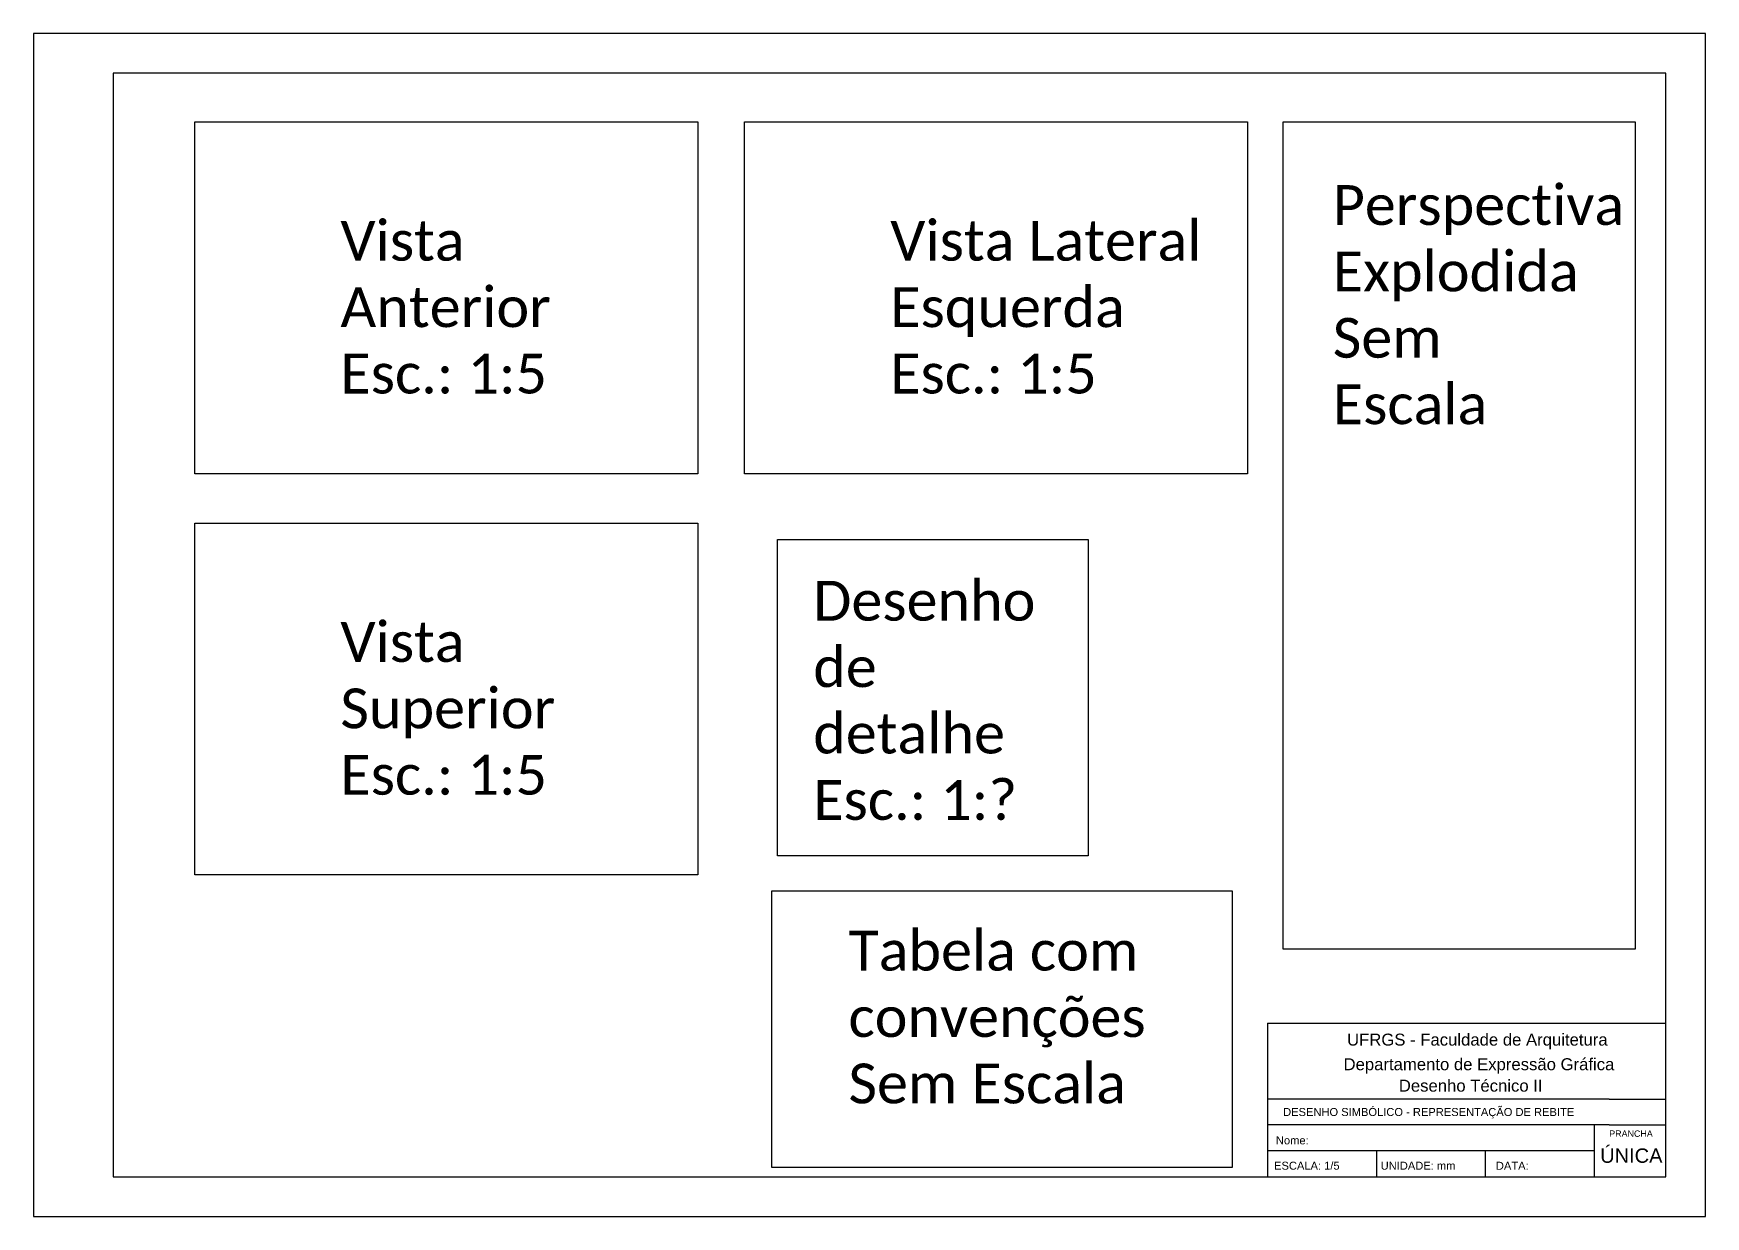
# Model space of a CAD drawing. Header units: metres. Extents: x 27 to 2003, y -349 to 849.
# Drawn here: x 27 to 447, y 111.9 to 408.9 of the extents above; entities that cross this region are included whole.
import ezdxf

# ---------------------------------------------------------------- set-up
doc = ezdxf.new("R2010")
doc.units = ezdxf.units.M
doc.header["$LTSCALE"] = 0.002
doc.layers.add('quadro-selo', color=3, linetype='Continuous')
doc.styles.get("Standard").update_dxf_attribs({"font": 'arial.ttf'})

msp = doc.modelspace()

# ---------------------------------------------------------------- texts
at = {"char_height": 10, "attachment_point": 1}
for s, insert, width in [('{\\fCalibri|b0|i0|c0|p34;Perspectiva\\PExplodida\\PSem Escala}', (353.33, 370.8), 53.8592), ('{\\fCalibri|b0|i0|c0|p34;Vista Anterior\\PEsc.: 1:5}', (104.06, 361.83), 53.8592), ('{\\fCalibri|b0|i0|c0|p34;Vista Lateral Esquerda\\PEsc.: 1:5}', (242.16, 361.83), 78.0268), ('{\\fCalibri|b0|i0|c0|p34;Desenho de detalhe\\PEsc.: 1:?}', (222.83, 271.46), 53.8592), ('{\\fCalibri|b0|i0|c0|p34;Vista Superior\\PEsc.: 1:5}', (104.06, 261.11), 53.8592), ('{\\fCalibri|b0|i0|c0|p34;Tabela com convenções\\PSem Escala}', (231.68, 183.62), 102.318)]:
    msp.add_mtext(s, dxfattribs=dict(at, insert=insert, width=width))
at = {"layer": 'quadro-selo', "linetype": 'Continuous'}
for s, height, p in [('UFRGS - Faculdade de Arquitetura', 3, (356.91, 154.79)), ('Departamento de Expressão Gráfica', 3, (356.03, 148.61)), ('Desenho Técnico II', 3, (369.91, 143.23)), ('DESENHO SIMBÓLICO - REPRESENTAÇÃO DE REBITE', 2, (340.85, 137.12)), ('Nome:', 2, (339.04, 130)), ('PRANCHA', 1.6, (422.77, 131.89)), ('ÚNICA', 3.6, (420.49, 125.37)), ('ESCALA: 1/5', 2, (338.58, 123.64)), ('UNIDADE: mm', 2, (365.35, 123.64)), ('DATA: ', 2, (394.29, 123.62))]:
    msp.add_text(s, height=height, dxfattribs=at).set_placement(p)

# ---------------------------------------------------------------- linework, layer by layer
for points in [[(67.46, 386.66), (193.83, 386.66), (193.83, 298.36), (67.46, 298.36)], [(205.56, 386.66), (331.93, 386.66), (331.93, 298.36), (205.56, 298.36)], [(340.9, 386.66), (429.29, 386.66), (429.29, 179.01), (340.9, 179.01)], [(67.46, 285.94), (193.83, 285.94), (193.83, 197.64), (67.46, 197.64)], [(213.85, 281.8), (291.88, 281.8), (291.88, 202.47), (213.85, 202.47)], [(212.42, 193.68), (328.04, 193.68), (328.04, 124.18), (212.42, 124.18)]]:
    msp.add_lwpolyline(points, close=True)
at = {"layer": 'quadro-selo', "linetype": 'Continuous'}
for p, q in [((336.96, 160.38), (436.96, 160.38)), ((336.96, 160.38), (336.96, 121.88)), ((422.77, 141.38), (336.96, 141.38)), ((422.77, 141.38), (436.96, 141.38)), ((422.77, 134.88), (336.96, 134.88)), ((418.96, 134.88), (418.96, 121.88)), ((422.77, 134.88), (436.96, 134.88)), ((418.96, 128.38), (336.96, 128.38)), ((364.29, 128.38), (364.29, 121.88)), ((391.62, 128.38), (391.62, 121.88))]:
    msp.add_line(p, q, dxfattribs=at)
for points in [[(26.96, 111.88), (446.96, 111.88), (446.96, 408.88), (26.96, 408.88)], [(46.96, 121.88), (436.96, 121.88), (436.96, 398.88), (46.96, 398.88)]]:
    msp.add_lwpolyline(points, close=True, dxfattribs=at)

msp.set_redraw_order([(e.dxf.handle, doc.entitydb.next_handle()) for e in msp.query("TEXT MTEXT ATTDEF DIMENSION ARC_DIMENSION")])  # texts and dimensions are drawn at this point

doc.saveas('drawing.dxf')
